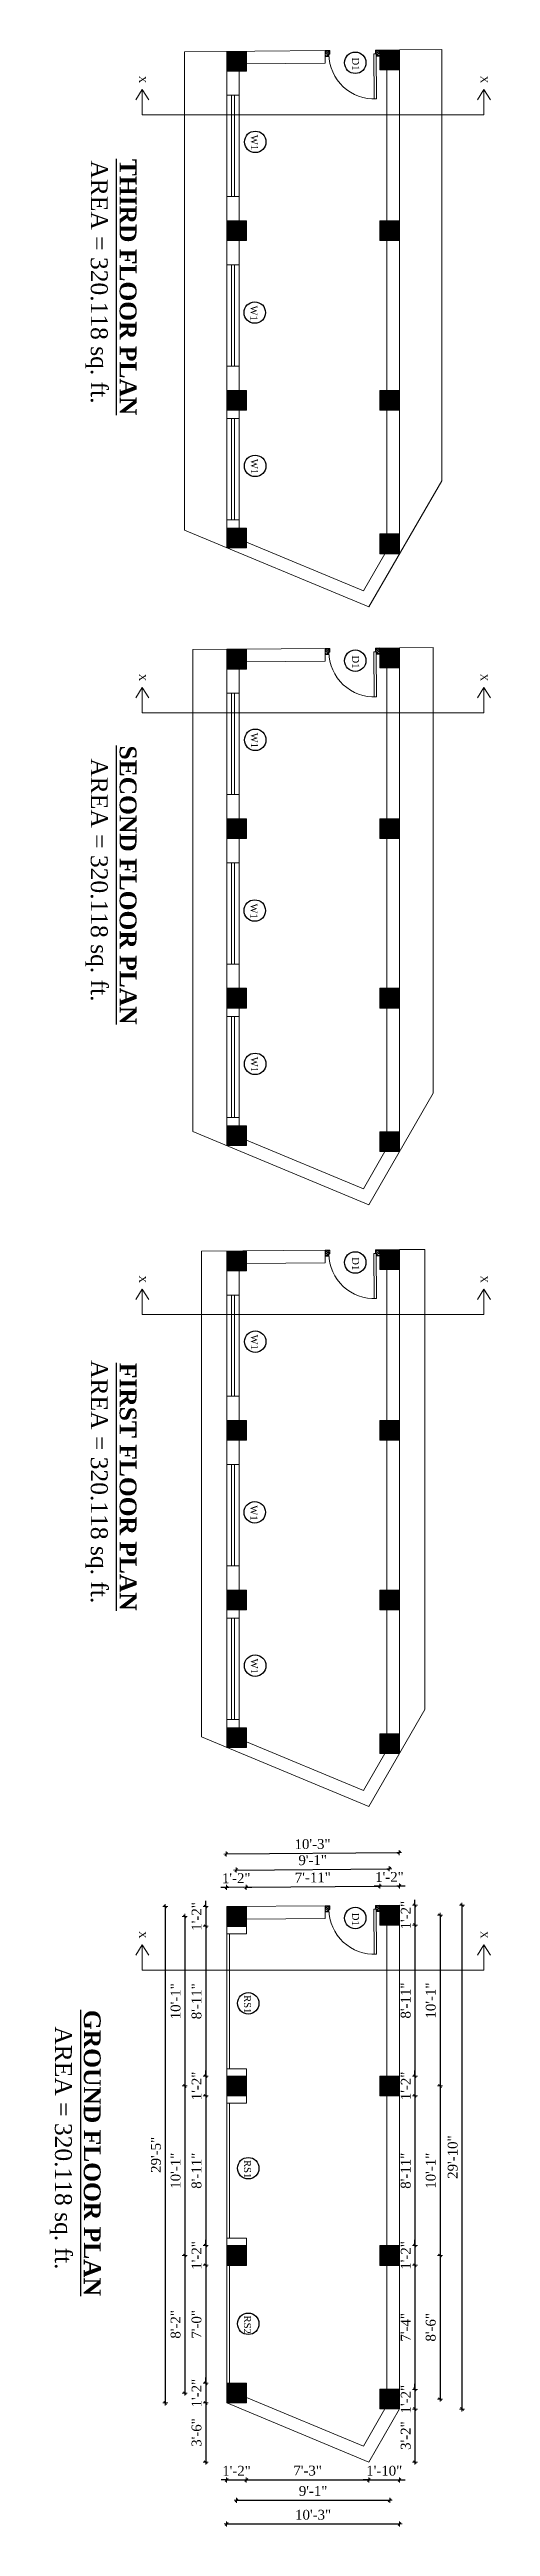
# Model space of a CAD drawing. Header units: inches. Extents: x 20273 to 74670, y -14357 to 735.
# Drawn here: x 34608 to 34922, y -3832 to -2071 of the extents above; entities that cross this region are included whole.
import ezdxf

# ---------------------------------------------------------------- set-up
doc = ezdxf.new("R2010")
doc.units = ezdxf.units.IN
doc.header["$LTSCALE"] = 5
doc.header["$MEASUREMENT"] = 0
for name, color, linetype, lineweight in [('A-WALL', 7, 'Continuous', 9), ('Dimension', 7, 'Continuous', 18), ('DOOR', 62, 'Continuous', 0)]:
    doc.layers.add(name, color=color, linetype=linetype, lineweight=lineweight)
doc.layers.add('dim line', color=7, linetype='Continuous', lineweight=15, true_color=0xfab2b2)
doc.layers.add('TEXT', color=6, linetype='Continuous')
doc.layers.add('WALL', color=7, linetype='Continuous')
doc.styles.add('ordinary', font='times.ttf')
doc.dimstyles.new('Copy of 96', dxfattribs={"dimtxt": 7, "dimasz": 4, "dimexe": 0.5, "dimexo": 0.5, "dimgap": 3, "dimtad": 1, "dimdec": 1, "dimzin": 11, "dimdsep": 46, "dimlunit": 4, "dimtxsty": 'ordinary', "dimblk": 'OBLIQUE', "dimcen": 0.09, "dimse1": 1, "dimse2": 1, "dimclrt": 6, "dimazin": 0, "dimtfac": 1, "dimtdec": 1, "dimtix": 1, "dimtmove": 2, "dimatfit": 3, "dimldrblk": 'leader', "dimfxl": 0.5, "dimfxlon": 1, "dimtolj": 1, "dimtzin": 0, "dimarcsym": 0})
pattern_1 = [(315, (38521.92067, 22728.64998), (0.08838834765, 0.08838834765), [])]
pattern_2 = [(315, (38521.92067, 23194.70298), (0.08838834765, 0.08838834765), [])]
pattern_3 = [(315, (38521.92067, 23622.51357), (0.08838834765, 0.08838834765), [])]
pattern_4 = [(315, (38521.92067, 24047.61573), (0.08838834765, 0.08838834765), [])]

msp = doc.modelspace()

# ---------------------------------------------------------------- texts
at = {"layer": 'TEXT', "style": 'ordinary'}
for s, rotation, p in [('D1', 270, (34823.55, -2077.17)), ('X', 270, (34671.9, -2090.04)), ('X', 270, (34914.89, -2090.04)), ('W1', 270.00039, (34751.59, -2132.1)), ('W1', 270.00039, (34751.23, -2253.45)), ('W1', 270.00039, (34751.52, -2362.45)), ('X', 270, (34671.9, -2515.14)), ('D1', 270, (34823.55, -2502.28)), ('X', 270, (34914.89, -2515.14)), ('W1', 270.00039, (34751.59, -2557.2)), ('W1', 270.00039, (34751.23, -2678.55)), ('W1', 270.00039, (34751.52, -2787.55)), ('D1', 270, (34823.55, -2930.09)), ('X', 270, (34671.9, -2942.95)), ('X', 270, (34914.89, -2942.95)), ('W1', 270.00039, (34751.59, -2985.01)), ('W1', 270.00039, (34751.23, -3106.36)), ('W1', 270.00039, (34751.52, -3215.36)), ('D1', 270, (34823.55, -3396.14)), ('X', 270, (34671.9, -3409.01)), ('X', 270, (34914.89, -3409.01)), ('RS1', 270.00039, (34746.61, -3454.61)), ('RS1', 270.00039, (34746.61, -3571.85)), ('RS2', 270.00039, (34746.61, -3682.46))]:
    msp.add_text(s, height=5, rotation=rotation, dxfattribs=at).set_placement(p)
at = {"layer": 'TEXT', "char_height": 12, "width": 219.8151, "attachment_point": 8, "rotation": 269.99961, "style": 'ordinary'}
for s, insert in [('AREA = 320.118 sq. ft.', (34633.79, -2236.75)), ('{\\fTimes New Roman|b1|i0|c0|p18;\\LTHIRD FLOOR PLAN}', (34658.03, -2240.34)), ('{\\fTimes New Roman|b1|i0|c0|p18;\\LSECOND FLOOR PLAN}', (34658.03, -2665.44)), ('AREA = 320.118 sq. ft.', (34633.79, -2661.85)), ('AREA = 320.118 sq. ft.', (34633.79, -3089.66)), ('{\\fTimes New Roman|b1|i0|c0|p18;\\LFIRST FLOOR PLAN}', (34658.03, -3093.25)), ('{\\fTimes New Roman|b1|i0|c0|p18;\\LGROUND FLOOR PLAN}', (34632.53, -3566.87)), ('AREA = 320.118 sq. ft.', (34608.29, -3563.29))]:
    msp.add_mtext(s, dxfattribs=dict(at, insert=insert))

# ---------------------------------------------------------------- blocks, each defined once
blk = doc.blocks.new('A$C27B36B59')
at = {"layer": 'DOOR'}
for p, q in [((0, 4), (0, 0)), ((2.5, 4), (0, 4)), ((0, 0), (3, 0)), ((2.5, 2.5), (2.5, 4)), ((3, 2.5), (2.5, 2.5)), ((3, 0), (3, 2.5))]:
    blk.add_line(p, q, dxfattribs=at)
for centre, radius, start, end in [((-1.4, -0.5), 4.75, 22.1411, 72.838), ((1.3, 2.1), 1.64, 45.138, 144.8948), ((2.2, 0.3), 2.49, 83.3149, 152.658), ((0.1, 0.4), 2.05, 349.4875, 93.6805), ((2, -0.5), 2.01, 58.7447, 166.495), ((-0.1, 0.3), 1.13, 343.542, 86.947), ((2.1, -0.4), 1.17, 38.2816, 160.1519)]:
    blk.add_arc(centre, radius, start, end, dxfattribs=at)
blk = doc.blocks.new('D2')
at = {"layer": 'DOOR'}
for p, q in [((74474, 24047.6), (74474, 24018.1)), ((74474, 24047.6), (74475.5, 24047.6)), ((74475.5, 24047.6), (74475.5, 24018.1))]:
    blk.add_line(p, q, dxfattribs=at)
blk.add_arc((74474, 24047.6), 29.5, 180, 272.9146, dxfattribs=at)
at = {"layer": 'DOOR', "xscale": -1, "rotation": 180}
blk.add_blockref('A$C27B36B59', (74442, 24050.1), dxfattribs=at)
at = {"layer": 'DOOR', "rotation": 180}
blk.add_blockref('A$C27B36B59', (74478, 24050.1), dxfattribs=at)
blk = doc.blocks.new('oblique')
at = {"color": 0, "lineweight": -2}
blk.add_line((0.25, 0.25), (-0.25, -0.25), dxfattribs=at)
at = {"layer": 'dim line', "lineweight": 9}
for p, q in [((-0.4375, 0), (0.4375, 0)), ((0, 0.4375), (0, -0.4375))]:
    blk.add_line(p, q, dxfattribs=at)
blk = doc.blocks.new('*D242')
at = {"layer": 'A-WALL', "color": 0, "lineweight": -2, "ltscale": 50, "transparency": 16777216}
for p, q in [((34719.4, -3391.7), (34719.4, -3387.7)), ((34719.4, -3391.7), (34719.4, -3405.7)), ((34719.4, -3405.7), (34719.4, -3409.7))]:
    blk.add_line(p, q, dxfattribs=at)
at = {"layer": 'Defpoints', "color": 0, "ltscale": 50, "transparency": 16777216}
for p in [(34734.3, -3391.7), (34719.4, -3405.7), (34734.3, -3405.7)]:
    blk.add_point(p, dxfattribs=at)
at = {"layer": 'A-WALL', "color": 0, "lineweight": -2, "ltscale": 50, "transparency": 16777216, "xscale": 4, "yscale": 4, "zscale": 4}
for p, rotation in [((34719.4, -3391.7), 270), ((34719.4, -3405.7), 90)]:
    blk.add_blockref('oblique', p, dxfattribs=dict(at, rotation=rotation))
at = {"layer": 'A-WALL', "color": 6, "ltscale": 50, "transparency": 16777216, "insert": (34712.9, -3398.7), "char_height": 7, "attachment_point": 5, "rotation": 90, "style": 'ordinary'}
blk.add_mtext('\\A1;1\'-2"', dxfattribs=at)
blk = doc.blocks.new('_OBLIQUE')
at = {"color": 0, "linetype": 'ByBlock'}
blk.add_line((-0.5, -0.5), (0.5, 0.5), dxfattribs=at)
blk = doc.blocks.new('leader')
at = {"layer": 'Dimension'}
for p, q in [((-4.42, 0), (4.42, 0)), ((0, -4.33), (0, 4.33))]:
    blk.add_line(p, q, dxfattribs=at)
blk = doc.blocks.new('*D215')
at = {"layer": 'A-WALL', "color": 0, "lineweight": -2, "ltscale": 5, "transparency": 16777216}
blk.add_line((34719.4, -3405.7), (34719.4, -3512.2), dxfattribs=at)
at = {"layer": 'Defpoints', "color": 0, "ltscale": 5, "transparency": 16777216}
for p in [(34734.3, -3405.7), (34719.4, -3512.2), (34734.3, -3512.2)]:
    blk.add_point(p, dxfattribs=at)
at = {"layer": 'A-WALL', "color": 0, "lineweight": -2, "ltscale": 5, "transparency": 16777216, "xscale": 4, "yscale": 4, "zscale": 4}
for p, rotation in [((34719.4, -3405.7), 90), ((34719.4, -3512.2), 270)]:
    blk.add_blockref('oblique', p, dxfattribs=dict(at, rotation=rotation))
at = {"layer": 'A-WALL', "color": 6, "ltscale": 5, "transparency": 16777216, "insert": (34712.9, -3459), "char_height": 7, "attachment_point": 5, "rotation": 90, "style": 'ordinary'}
blk.add_mtext('\\A1;8\'-11"', dxfattribs=at)
blk = doc.blocks.new('*D216')
at = {"layer": 'A-WALL', "color": 0, "lineweight": -2, "ltscale": 5, "transparency": 16777216}
for p, q in [((34719.4, -3512.2), (34719.4, -3508.2)), ((34719.4, -3512.2), (34719.4, -3526.2)), ((34719.4, -3526.2), (34719.4, -3530.2))]:
    blk.add_line(p, q, dxfattribs=at)
at = {"layer": 'Defpoints', "color": 0, "ltscale": 5, "transparency": 16777216}
for p in [(34734.3, -3512.2), (34719.4, -3526.2), (34734.3, -3526.2)]:
    blk.add_point(p, dxfattribs=at)
at = {"layer": 'A-WALL', "color": 0, "lineweight": -2, "ltscale": 5, "transparency": 16777216, "xscale": 4, "yscale": 4, "zscale": 4}
for p, rotation in [((34719.4, -3512.2), 270), ((34719.4, -3526.2), 90)]:
    blk.add_blockref('oblique', p, dxfattribs=dict(at, rotation=rotation))
at = {"layer": 'A-WALL', "color": 6, "ltscale": 5, "transparency": 16777216, "insert": (34712.9, -3519.2), "char_height": 7, "attachment_point": 5, "rotation": 90, "style": 'ordinary'}
blk.add_mtext('\\A1;1\'-2"', dxfattribs=at)
blk = doc.blocks.new('*D217')
at = {"layer": 'A-WALL', "color": 0, "lineweight": -2, "ltscale": 5, "transparency": 16777216}
blk.add_line((34719.4, -3526.2), (34719.4, -3632.7), dxfattribs=at)
at = {"layer": 'Defpoints', "color": 0, "ltscale": 5, "transparency": 16777216}
for p in [(34734.3, -3526.2), (34719.4, -3632.7), (34734.3, -3632.7)]:
    blk.add_point(p, dxfattribs=at)
at = {"layer": 'A-WALL', "color": 0, "lineweight": -2, "ltscale": 5, "transparency": 16777216, "xscale": 4, "yscale": 4, "zscale": 4}
for p, rotation in [((34719.4, -3526.2), 90), ((34719.4, -3632.7), 270)]:
    blk.add_blockref('oblique', p, dxfattribs=dict(at, rotation=rotation))
at = {"layer": 'A-WALL', "color": 6, "ltscale": 5, "transparency": 16777216, "insert": (34712.9, -3579.5), "char_height": 7, "attachment_point": 5, "rotation": 90, "style": 'ordinary'}
blk.add_mtext('\\A1;8\'-11"', dxfattribs=at)
blk = doc.blocks.new('*D218')
at = {"layer": 'A-WALL', "color": 0, "lineweight": -2, "ltscale": 5, "transparency": 16777216}
for p, q in [((34719.4, -3632.7), (34719.4, -3628.7)), ((34719.4, -3632.7), (34719.4, -3646.7)), ((34719.4, -3646.7), (34719.4, -3650.7))]:
    blk.add_line(p, q, dxfattribs=at)
at = {"layer": 'Defpoints', "color": 0, "ltscale": 5, "transparency": 16777216}
for p in [(34734.3, -3632.7), (34719.4, -3646.7), (34734.3, -3646.7)]:
    blk.add_point(p, dxfattribs=at)
at = {"layer": 'A-WALL', "color": 0, "lineweight": -2, "ltscale": 5, "transparency": 16777216, "xscale": 4, "yscale": 4, "zscale": 4}
for p, rotation in [((34719.4, -3632.7), 270), ((34719.4, -3646.7), 90)]:
    blk.add_blockref('oblique', p, dxfattribs=dict(at, rotation=rotation))
at = {"layer": 'A-WALL', "color": 6, "ltscale": 5, "transparency": 16777216, "insert": (34712.9, -3639.7), "char_height": 7, "attachment_point": 5, "rotation": 90, "style": 'ordinary'}
blk.add_mtext('\\A1;1\'-2"', dxfattribs=at)
blk = doc.blocks.new('*D219')
at = {"layer": 'A-WALL', "color": 0, "lineweight": -2, "ltscale": 5, "transparency": 16777216}
blk.add_line((34719.4, -3646.7), (34719.4, -3730.6), dxfattribs=at)
at = {"layer": 'Defpoints', "color": 0, "ltscale": 5, "transparency": 16777216}
for p in [(34734.3, -3646.7), (34719.4, -3730.6), (34734.3, -3730.6)]:
    blk.add_point(p, dxfattribs=at)
at = {"layer": 'A-WALL', "color": 0, "lineweight": -2, "ltscale": 5, "transparency": 16777216, "xscale": 4, "yscale": 4, "zscale": 4}
for p, rotation in [((34719.4, -3646.7), 90), ((34719.4, -3730.6), 270)]:
    blk.add_blockref('oblique', p, dxfattribs=dict(at, rotation=rotation))
at = {"layer": 'A-WALL', "color": 6, "ltscale": 5, "transparency": 16777216, "insert": (34712.9, -3688.7), "char_height": 7, "attachment_point": 5, "rotation": 90, "style": 'ordinary'}
blk.add_mtext('\\A1;7\'-0"', dxfattribs=at)
blk = doc.blocks.new('*D220')
at = {"layer": 'A-WALL', "color": 0, "lineweight": -2, "ltscale": 5, "transparency": 16777216}
for p, q in [((34719.4, -3730.6), (34719.4, -3726.6)), ((34719.4, -3730.6), (34719.4, -3744.6)), ((34719.4, -3744.6), (34719.4, -3748.6))]:
    blk.add_line(p, q, dxfattribs=at)
at = {"layer": 'Defpoints', "color": 0, "ltscale": 5, "transparency": 16777216}
for p in [(34734.3, -3730.6), (34719.4, -3744.6), (34734.3, -3744.6)]:
    blk.add_point(p, dxfattribs=at)
at = {"layer": 'A-WALL', "color": 0, "lineweight": -2, "ltscale": 5, "transparency": 16777216, "xscale": 4, "yscale": 4, "zscale": 4}
for p, rotation in [((34719.4, -3730.6), 270), ((34719.4, -3744.6), 90)]:
    blk.add_blockref('oblique', p, dxfattribs=dict(at, rotation=rotation))
at = {"layer": 'A-WALL', "color": 6, "ltscale": 5, "transparency": 16777216, "insert": (34712.9, -3737.6), "char_height": 7, "attachment_point": 5, "rotation": 90, "style": 'ordinary'}
blk.add_mtext('\\A1;1\'-2"', dxfattribs=at)
blk = doc.blocks.new('*D221')
at = {"layer": 'A-WALL', "color": 0, "lineweight": -2, "ltscale": 5, "transparency": 16777216}
blk.add_line((34704.5, -3398.7), (34704.5, -3519.2), dxfattribs=at)
at = {"layer": 'Defpoints', "color": 0, "ltscale": 5, "transparency": 16777216}
for p in [(34741.3, -3398.7), (34704.5, -3519.2), (34741.3, -3519.2)]:
    blk.add_point(p, dxfattribs=at)
at = {"layer": 'A-WALL', "color": 0, "lineweight": -2, "ltscale": 5, "transparency": 16777216, "xscale": 4, "yscale": 4, "zscale": 4}
for p, rotation in [((34704.5, -3398.7), 90), ((34704.5, -3519.2), 270)]:
    blk.add_blockref('oblique', p, dxfattribs=dict(at, rotation=rotation))
at = {"layer": 'A-WALL', "color": 6, "ltscale": 5, "transparency": 16777216, "insert": (34698, -3459), "char_height": 7, "attachment_point": 5, "rotation": 90, "style": 'ordinary'}
blk.add_mtext('\\A1;10\'-1"', dxfattribs=at)
blk = doc.blocks.new('*D222')
at = {"layer": 'A-WALL', "color": 0, "lineweight": -2, "ltscale": 5, "transparency": 16777216}
blk.add_line((34704.5, -3519.2), (34704.5, -3639.7), dxfattribs=at)
at = {"layer": 'Defpoints', "color": 0, "ltscale": 5, "transparency": 16777216}
for p in [(34741.3, -3519.2), (34704.5, -3639.7), (34741.3, -3639.7)]:
    blk.add_point(p, dxfattribs=at)
at = {"layer": 'A-WALL', "color": 0, "lineweight": -2, "ltscale": 5, "transparency": 16777216, "xscale": 4, "yscale": 4, "zscale": 4}
for p, rotation in [((34704.5, -3519.2), 90), ((34704.5, -3639.7), 270)]:
    blk.add_blockref('oblique', p, dxfattribs=dict(at, rotation=rotation))
at = {"layer": 'A-WALL', "color": 6, "ltscale": 5, "transparency": 16777216, "insert": (34698, -3579.5), "char_height": 7, "attachment_point": 5, "rotation": 90, "style": 'ordinary'}
blk.add_mtext('\\A1;10\'-1"', dxfattribs=at)
blk = doc.blocks.new('*D223')
at = {"layer": 'A-WALL', "color": 0, "lineweight": -2, "ltscale": 5, "transparency": 16777216}
blk.add_line((34704.5, -3639.7), (34704.5, -3737.6), dxfattribs=at)
at = {"layer": 'Defpoints', "color": 0, "ltscale": 5, "transparency": 16777216}
for p in [(34741.3, -3639.7), (34704.5, -3737.6), (34741.3, -3737.6)]:
    blk.add_point(p, dxfattribs=at)
at = {"layer": 'A-WALL', "color": 0, "lineweight": -2, "ltscale": 5, "transparency": 16777216, "xscale": 4, "yscale": 4, "zscale": 4}
for p, rotation in [((34704.5, -3639.7), 90), ((34704.5, -3737.6), 270)]:
    blk.add_blockref('oblique', p, dxfattribs=dict(at, rotation=rotation))
at = {"layer": 'A-WALL', "color": 6, "ltscale": 5, "transparency": 16777216, "insert": (34698, -3688.7), "char_height": 7, "attachment_point": 5, "rotation": 90, "style": 'ordinary'}
blk.add_mtext('\\A1;8\'-2"', dxfattribs=at)
blk = doc.blocks.new('*D209')
at = {"layer": 'A-WALL', "color": 0, "lineweight": -2, "ltscale": 5, "transparency": 16777216}
blk.add_line((34690.6, -3391.7), (34690.6, -3744.6), dxfattribs=at)
at = {"layer": 'Defpoints', "color": 0, "ltscale": 5, "transparency": 16777216}
for p in [(34734.3, -3391.7), (34690.6, -3744.6), (34734.3, -3744.6)]:
    blk.add_point(p, dxfattribs=at)
at = {"layer": 'A-WALL', "color": 0, "lineweight": -2, "ltscale": 5, "transparency": 16777216, "xscale": 4, "yscale": 4, "zscale": 4}
for p, rotation in [((34690.6, -3391.7), 90), ((34690.6, -3744.6), 270)]:
    blk.add_blockref('oblique', p, dxfattribs=dict(at, rotation=rotation))
at = {"layer": 'A-WALL', "color": 6, "ltscale": 5, "transparency": 16777216, "insert": (34684, -3568.2), "char_height": 7, "attachment_point": 5, "rotation": 90, "style": 'ordinary'}
blk.add_mtext('\\A1;29\'-5"', dxfattribs=at)
blk = doc.blocks.new('*D210')
at = {"layer": 'A-WALL', "color": 0, "lineweight": -2, "ltscale": 50, "transparency": 16777216}
blk.add_line((34734, -3354.3), (34857, -3353.3), dxfattribs=at)
at = {"layer": 'Defpoints', "color": 0, "ltscale": 50, "transparency": 16777216}
for p in [(34857, -3353.3), (34734.3, -3391.7), (34857.3, -3390.7)]:
    blk.add_point(p, dxfattribs=at)
at = {"layer": 'A-WALL', "color": 0, "lineweight": -2, "ltscale": 50, "transparency": 16777216, "xscale": 4, "yscale": 4, "zscale": 4}
for p, rotation in [((34734, -3354.3), 180.4857626912944), ((34857, -3353.3), 0.4857626912944055)]:
    blk.add_blockref('oblique', p, dxfattribs=dict(at, rotation=rotation))
at = {"layer": 'A-WALL', "color": 6, "ltscale": 50, "transparency": 16777216, "insert": (34795.4, -3347.3), "char_height": 7, "attachment_point": 5, "rotation": 0.4858, "style": 'ordinary'}
blk.add_mtext('\\A1;10\'-3"', dxfattribs=at)
blk = doc.blocks.new('*D224')
at = {"layer": 'A-WALL', "color": 0, "lineweight": -2, "ltscale": 5, "transparency": 16777216}
blk.add_line((34748.2, -3378), (34843.2, -3377.2), dxfattribs=at)
at = {"layer": 'Defpoints', "color": 0, "ltscale": 5, "transparency": 16777216}
for p in [(34843.2, -3377.2), (34748.3, -3391.6), (34843.3, -3390.8)]:
    blk.add_point(p, dxfattribs=at)
at = {"layer": 'A-WALL', "color": 0, "lineweight": -2, "ltscale": 5, "transparency": 16777216, "xscale": 4, "yscale": 4, "zscale": 4}
for p, rotation in [((34748.2, -3378), 180.4857626911819), ((34843.2, -3377.2), 0.4857626911818647)]:
    blk.add_blockref('oblique', p, dxfattribs=dict(at, rotation=rotation))
at = {"layer": 'A-WALL', "color": 6, "ltscale": 5, "transparency": 16777216, "insert": (34795.6, -3371), "char_height": 7, "attachment_point": 5, "rotation": 0.4858, "style": 'ordinary'}
blk.add_mtext('\\A1;7\'-11"', dxfattribs=at)
blk = doc.blocks.new('*D211')
at = {"layer": 'A-WALL', "color": 0, "lineweight": -2, "ltscale": 5, "transparency": 16777216}
blk.add_line((34741, -3365.7), (34850, -3364.8), dxfattribs=at)
at = {"layer": 'Defpoints', "color": 0, "ltscale": 5, "transparency": 16777216}
for p in [(34850, -3364.8), (34850.3, -3397.8), (34741.3, -3398.7)]:
    blk.add_point(p, dxfattribs=at)
at = {"layer": 'A-WALL', "color": 0, "lineweight": -2, "ltscale": 5, "transparency": 16777216, "xscale": 4, "yscale": 4, "zscale": 4}
for p, rotation in [((34850, -3364.8), 0.4857626911818647), ((34741, -3365.7), 180.4857626911819)]:
    blk.add_blockref('oblique', p, dxfattribs=dict(at, rotation=rotation))
at = {"layer": 'A-WALL', "color": 6, "ltscale": 5, "transparency": 16777216, "insert": (34795.5, -3358.7), "char_height": 7, "attachment_point": 5, "rotation": 0.4858, "style": 'ordinary'}
blk.add_mtext('\\A1;9\'-1"', dxfattribs=at)
blk = doc.blocks.new('*D225')
at = {"layer": 'A-WALL', "color": 0, "lineweight": -2, "ltscale": 5, "transparency": 16777216}
for p, q in [((34843.2, -3377.2), (34839.2, -3377.2)), ((34843.2, -3377.2), (34857.2, -3377)), ((34857.2, -3377), (34861.2, -3377))]:
    blk.add_line(p, q, dxfattribs=at)
at = {"layer": 'Defpoints', "color": 0, "ltscale": 5, "transparency": 16777216}
for p in [(34857.2, -3377), (34843.3, -3390.8), (34857.3, -3390.7)]:
    blk.add_point(p, dxfattribs=at)
at = {"layer": 'A-WALL', "color": 0, "lineweight": -2, "ltscale": 5, "transparency": 16777216, "xscale": 4, "yscale": 4, "zscale": 4}
for p, rotation in [((34843.2, -3377.2), 0.4857626911818702), ((34857.2, -3377), 180.4857626911819)]:
    blk.add_blockref('oblique', p, dxfattribs=dict(at, rotation=rotation))
at = {"layer": 'A-WALL', "color": 6, "ltscale": 5, "transparency": 16777216, "insert": (34850.1, -3370.6), "char_height": 7, "attachment_point": 5, "rotation": 0.4858, "style": 'ordinary'}
blk.add_mtext('\\A1;1\'-2"', dxfattribs=at)
blk = doc.blocks.new('*D226')
at = {"layer": 'A-WALL', "color": 0, "lineweight": -2, "ltscale": 5, "transparency": 16777216}
for p, q in [((34734.2, -3378.1), (34730.2, -3378.1)), ((34748.2, -3378), (34734.2, -3378.1)), ((34748.2, -3378), (34752.2, -3377.9))]:
    blk.add_line(p, q, dxfattribs=at)
at = {"layer": 'Defpoints', "color": 0, "ltscale": 5, "transparency": 16777216}
for p in [(34734.2, -3378.1), (34734.3, -3391.7), (34748.3, -3391.6)]:
    blk.add_point(p, dxfattribs=at)
at = {"layer": 'A-WALL', "color": 0, "lineweight": -2, "ltscale": 5, "transparency": 16777216, "xscale": 4, "yscale": 4, "zscale": 4}
for p, rotation in [((34734.2, -3378.1), 0.4857626911818647), ((34748.2, -3378), 180.4857626911819)]:
    blk.add_blockref('oblique', p, dxfattribs=dict(at, rotation=rotation))
at = {"layer": 'A-WALL', "color": 6, "ltscale": 5, "transparency": 16777216, "insert": (34741.1, -3371.5), "char_height": 7, "attachment_point": 5, "rotation": 0.4858, "style": 'ordinary'}
blk.add_mtext('\\A1;1\'-2"', dxfattribs=at)
blk = doc.blocks.new('*D227')
at = {"layer": 'A-WALL', "color": 0, "lineweight": -2, "ltscale": 5, "transparency": 16777216}
for p, q in [((34868.2, -3390.8), (34868.2, -3386.8)), ((34868.2, -3390.8), (34868.2, -3404.8)), ((34868.2, -3404.8), (34868.2, -3408.8))]:
    blk.add_line(p, q, dxfattribs=at)
at = {"layer": 'Defpoints', "color": 0, "ltscale": 5, "transparency": 16777216}
for p in [(34857.3, -3390.8), (34857.3, -3404.8), (34868.2, -3404.8)]:
    blk.add_point(p, dxfattribs=at)
at = {"layer": 'A-WALL', "color": 0, "lineweight": -2, "ltscale": 5, "transparency": 16777216, "xscale": 4, "yscale": 4, "zscale": 4}
for p, rotation in [((34868.2, -3390.8), 270), ((34868.2, -3404.8), 90)]:
    blk.add_blockref('oblique', p, dxfattribs=dict(at, rotation=rotation))
at = {"layer": 'A-WALL', "color": 6, "ltscale": 5, "transparency": 16777216, "insert": (34861.7, -3397.8), "char_height": 7, "attachment_point": 5, "rotation": 90, "style": 'ordinary'}
blk.add_mtext('\\A1;1\'-2"', dxfattribs=at)
blk = doc.blocks.new('*D228')
at = {"layer": 'A-WALL', "color": 0, "lineweight": -2, "ltscale": 5, "transparency": 16777216}
blk.add_line((34868.2, -3404.8), (34868.2, -3512.2), dxfattribs=at)
at = {"layer": 'Defpoints', "color": 0, "ltscale": 5, "transparency": 16777216}
for p in [(34857.3, -3404.8), (34857.3, -3512.2), (34868.2, -3512.2)]:
    blk.add_point(p, dxfattribs=at)
at = {"layer": 'A-WALL', "color": 0, "lineweight": -2, "ltscale": 5, "transparency": 16777216, "xscale": 4, "yscale": 4, "zscale": 4}
for p, rotation in [((34868.2, -3404.8), 90), ((34868.2, -3512.2), 270)]:
    blk.add_blockref('oblique', p, dxfattribs=dict(at, rotation=rotation))
at = {"layer": 'A-WALL', "color": 6, "ltscale": 5, "transparency": 16777216, "insert": (34861.7, -3458.5), "char_height": 7, "attachment_point": 5, "rotation": 90, "style": 'ordinary'}
blk.add_mtext('\\A1;8\'-11"', dxfattribs=at)
blk = doc.blocks.new('*D229')
at = {"layer": 'A-WALL', "color": 0, "lineweight": -2, "ltscale": 5, "transparency": 16777216}
for p, q in [((34868.2, -3512.2), (34868.2, -3508.2)), ((34868.2, -3512.2), (34868.2, -3526.2)), ((34868.2, -3526.2), (34868.2, -3530.2))]:
    blk.add_line(p, q, dxfattribs=at)
at = {"layer": 'Defpoints', "color": 0, "ltscale": 5, "transparency": 16777216}
for p in [(34857.3, -3512.2), (34857.3, -3526.2), (34868.2, -3526.2)]:
    blk.add_point(p, dxfattribs=at)
at = {"layer": 'A-WALL', "color": 0, "lineweight": -2, "ltscale": 5, "transparency": 16777216, "xscale": 4, "yscale": 4, "zscale": 4}
for p, rotation in [((34868.2, -3512.2), 270), ((34868.2, -3526.2), 90)]:
    blk.add_blockref('oblique', p, dxfattribs=dict(at, rotation=rotation))
at = {"layer": 'A-WALL', "color": 6, "ltscale": 5, "transparency": 16777216, "insert": (34861.7, -3519.2), "char_height": 7, "attachment_point": 5, "rotation": 90, "style": 'ordinary'}
blk.add_mtext('\\A1;1\'-2"', dxfattribs=at)
blk = doc.blocks.new('*D230')
at = {"layer": 'A-WALL', "color": 0, "lineweight": -2, "ltscale": 5, "transparency": 16777216}
blk.add_line((34868.2, -3526.2), (34868.2, -3632.7), dxfattribs=at)
at = {"layer": 'Defpoints', "color": 0, "ltscale": 5, "transparency": 16777216}
for p in [(34857.3, -3526.2), (34857.3, -3632.7), (34868.2, -3632.7)]:
    blk.add_point(p, dxfattribs=at)
at = {"layer": 'A-WALL', "color": 0, "lineweight": -2, "ltscale": 5, "transparency": 16777216, "xscale": 4, "yscale": 4, "zscale": 4}
for p, rotation in [((34868.2, -3526.2), 90), ((34868.2, -3632.7), 270)]:
    blk.add_blockref('oblique', p, dxfattribs=dict(at, rotation=rotation))
at = {"layer": 'A-WALL', "color": 6, "ltscale": 5, "transparency": 16777216, "insert": (34861.7, -3579.5), "char_height": 7, "attachment_point": 5, "rotation": 90, "style": 'ordinary'}
blk.add_mtext('\\A1;8\'-11"', dxfattribs=at)
blk = doc.blocks.new('*D231')
at = {"layer": 'A-WALL', "color": 0, "lineweight": -2, "ltscale": 5, "transparency": 16777216}
for p, q in [((34868.2, -3632.7), (34868.2, -3628.7)), ((34868.2, -3632.7), (34868.2, -3646.7)), ((34868.2, -3646.7), (34868.2, -3650.7))]:
    blk.add_line(p, q, dxfattribs=at)
at = {"layer": 'Defpoints', "color": 0, "ltscale": 5, "transparency": 16777216}
for p in [(34857.3, -3632.7), (34857.3, -3646.7), (34868.2, -3646.7)]:
    blk.add_point(p, dxfattribs=at)
at = {"layer": 'A-WALL', "color": 0, "lineweight": -2, "ltscale": 5, "transparency": 16777216, "xscale": 4, "yscale": 4, "zscale": 4}
for p, rotation in [((34868.2, -3632.7), 270), ((34868.2, -3646.7), 90)]:
    blk.add_blockref('oblique', p, dxfattribs=dict(at, rotation=rotation))
at = {"layer": 'A-WALL', "color": 6, "ltscale": 5, "transparency": 16777216, "insert": (34861.7, -3639.7), "char_height": 7, "attachment_point": 5, "rotation": 90, "style": 'ordinary'}
blk.add_mtext('\\A1;1\'-2"', dxfattribs=at)
blk = doc.blocks.new('*D232')
at = {"layer": 'A-WALL', "color": 0, "lineweight": -2, "ltscale": 5, "transparency": 16777216}
blk.add_line((34868.2, -3646.7), (34868.2, -3734.9), dxfattribs=at)
at = {"layer": 'Defpoints', "color": 0, "ltscale": 5, "transparency": 16777216}
for p in [(34857.3, -3646.7), (34857.3, -3734.9), (34868.2, -3734.9)]:
    blk.add_point(p, dxfattribs=at)
at = {"layer": 'A-WALL', "color": 0, "lineweight": -2, "ltscale": 5, "transparency": 16777216, "xscale": 4, "yscale": 4, "zscale": 4}
for p, rotation in [((34868.2, -3646.7), 90), ((34868.2, -3734.9), 270)]:
    blk.add_blockref('oblique', p, dxfattribs=dict(at, rotation=rotation))
at = {"layer": 'A-WALL', "color": 6, "ltscale": 5, "transparency": 16777216, "insert": (34861.7, -3690.8), "char_height": 7, "attachment_point": 5, "rotation": 90, "style": 'ordinary'}
blk.add_mtext('\\A1;7\'-4"', dxfattribs=at)
blk = doc.blocks.new('*D233')
at = {"layer": 'A-WALL', "color": 0, "lineweight": -2, "ltscale": 5, "transparency": 16777216}
for p, q in [((34868.2, -3734.9), (34868.2, -3730.9)), ((34868.2, -3734.9), (34868.2, -3748.9)), ((34868.2, -3748.9), (34868.2, -3752.9))]:
    blk.add_line(p, q, dxfattribs=at)
at = {"layer": 'Defpoints', "color": 0, "ltscale": 5, "transparency": 16777216}
for p in [(34857.3, -3734.9), (34857.3, -3748.9), (34868.2, -3748.9)]:
    blk.add_point(p, dxfattribs=at)
at = {"layer": 'A-WALL', "color": 0, "lineweight": -2, "ltscale": 5, "transparency": 16777216, "xscale": 4, "yscale": 4, "zscale": 4}
for p, rotation in [((34868.2, -3734.9), 270), ((34868.2, -3748.9), 90)]:
    blk.add_blockref('oblique', p, dxfattribs=dict(at, rotation=rotation))
at = {"layer": 'A-WALL', "color": 6, "ltscale": 5, "transparency": 16777216, "insert": (34861.7, -3741.9), "char_height": 7, "attachment_point": 5, "rotation": 90, "style": 'ordinary'}
blk.add_mtext('\\A1;1\'-2"', dxfattribs=at)
blk = doc.blocks.new('*D234')
at = {"layer": 'A-WALL', "color": 0, "lineweight": -2, "ltscale": 5, "transparency": 16777216}
blk.add_line((34868.2, -3748.9), (34868.2, -3786.7), dxfattribs=at)
at = {"layer": 'Defpoints', "color": 0, "ltscale": 5, "transparency": 16777216}
for p in [(34857.3, -3748.9), (34835.5, -3786.7), (34868.2, -3786.7)]:
    blk.add_point(p, dxfattribs=at)
at = {"layer": 'A-WALL', "color": 0, "lineweight": -2, "ltscale": 5, "transparency": 16777216, "xscale": 4, "yscale": 4, "zscale": 4}
for p, rotation in [((34868.2, -3748.9), 90), ((34868.2, -3786.7), 270)]:
    blk.add_blockref('oblique', p, dxfattribs=dict(at, rotation=rotation))
at = {"layer": 'A-WALL', "color": 6, "ltscale": 5, "transparency": 16777216, "insert": (34861.7, -3767.8), "char_height": 7, "attachment_point": 5, "rotation": 90, "style": 'ordinary'}
blk.add_mtext('\\A1;3\'-2"', dxfattribs=at)
blk = doc.blocks.new('*D235')
at = {"layer": 'A-WALL', "color": 0, "lineweight": -2, "ltscale": 5, "transparency": 16777216}
blk.add_line((34719.4, -3744.6), (34719.4, -3786.7), dxfattribs=at)
at = {"layer": 'Defpoints', "color": 0, "ltscale": 5, "transparency": 16777216}
for p in [(34734.3, -3744.6), (34719.4, -3786.7), (34835.5, -3786.7)]:
    blk.add_point(p, dxfattribs=at)
at = {"layer": 'A-WALL', "color": 0, "lineweight": -2, "ltscale": 5, "transparency": 16777216, "xscale": 4, "yscale": 4, "zscale": 4}
for p, rotation in [((34719.4, -3744.6), 90), ((34719.4, -3786.7), 270)]:
    blk.add_blockref('oblique', p, dxfattribs=dict(at, rotation=rotation))
at = {"layer": 'A-WALL', "color": 6, "ltscale": 5, "transparency": 16777216, "insert": (34712.9, -3765.6), "char_height": 7, "attachment_point": 5, "rotation": 90, "style": 'ordinary'}
blk.add_mtext('\\A1;3\'-6"', dxfattribs=at)
blk = doc.blocks.new('*D236')
at = {"layer": 'A-WALL', "color": 0, "lineweight": -2, "ltscale": 5, "transparency": 16777216}
blk.add_line((34886.1, -3397.8), (34886.1, -3519.2), dxfattribs=at)
at = {"layer": 'Defpoints', "color": 0, "ltscale": 5, "transparency": 16777216}
for p in [(34850.3, -3397.8), (34850.3, -3519.2), (34886.1, -3519.2)]:
    blk.add_point(p, dxfattribs=at)
at = {"layer": 'A-WALL', "color": 0, "lineweight": -2, "ltscale": 5, "transparency": 16777216, "xscale": 4, "yscale": 4, "zscale": 4}
for p, rotation in [((34886.1, -3397.8), 90), ((34886.1, -3519.2), 270)]:
    blk.add_blockref('oblique', p, dxfattribs=dict(at, rotation=rotation))
at = {"layer": 'A-WALL', "color": 6, "ltscale": 5, "transparency": 16777216, "insert": (34879.5, -3458.5), "char_height": 7, "attachment_point": 5, "rotation": 90, "style": 'ordinary'}
blk.add_mtext('\\A1;10\'-1"', dxfattribs=at)
blk = doc.blocks.new('*D237')
at = {"layer": 'A-WALL', "color": 0, "lineweight": -2, "ltscale": 5, "transparency": 16777216}
blk.add_line((34886.1, -3519.2), (34886.1, -3639.7), dxfattribs=at)
at = {"layer": 'Defpoints', "color": 0, "ltscale": 5, "transparency": 16777216}
for p in [(34850.3, -3519.2), (34850.3, -3639.7), (34886.1, -3639.7)]:
    blk.add_point(p, dxfattribs=at)
at = {"layer": 'A-WALL', "color": 0, "lineweight": -2, "ltscale": 5, "transparency": 16777216, "xscale": 4, "yscale": 4, "zscale": 4}
for p, rotation in [((34886.1, -3519.2), 90), ((34886.1, -3639.7), 270)]:
    blk.add_blockref('oblique', p, dxfattribs=dict(at, rotation=rotation))
at = {"layer": 'A-WALL', "color": 6, "ltscale": 5, "transparency": 16777216, "insert": (34879.5, -3579.5), "char_height": 7, "attachment_point": 5, "rotation": 90, "style": 'ordinary'}
blk.add_mtext('\\A1;10\'-1"', dxfattribs=at)
blk = doc.blocks.new('*D238')
at = {"layer": 'A-WALL', "color": 0, "lineweight": -2, "ltscale": 5, "transparency": 16777216}
blk.add_line((34886.1, -3639.7), (34886.1, -3741.9), dxfattribs=at)
at = {"layer": 'Defpoints', "color": 0, "ltscale": 5, "transparency": 16777216}
for p in [(34850.3, -3639.7), (34850.3, -3741.9), (34886.1, -3741.9)]:
    blk.add_point(p, dxfattribs=at)
at = {"layer": 'A-WALL', "color": 0, "lineweight": -2, "ltscale": 5, "transparency": 16777216, "xscale": 4, "yscale": 4, "zscale": 4}
for p, rotation in [((34886.1, -3639.7), 90), ((34886.1, -3741.9), 270)]:
    blk.add_blockref('oblique', p, dxfattribs=dict(at, rotation=rotation))
at = {"layer": 'A-WALL', "color": 6, "ltscale": 5, "transparency": 16777216, "insert": (34879.5, -3690.8), "char_height": 7, "attachment_point": 5, "rotation": 90, "style": 'ordinary'}
blk.add_mtext('\\A1;8\'-6"', dxfattribs=at)
blk = doc.blocks.new('*D212')
at = {"layer": 'A-WALL', "color": 0, "lineweight": -2, "ltscale": 5, "transparency": 16777216}
blk.add_line((34901.7, -3390.7), (34901.7, -3748.9), dxfattribs=at)
at = {"layer": 'Defpoints', "color": 0, "ltscale": 5, "transparency": 16777216}
for p in [(34857.3, -3390.7), (34857.3, -3748.9), (34901.7, -3748.9)]:
    blk.add_point(p, dxfattribs=at)
at = {"layer": 'A-WALL', "color": 0, "lineweight": -2, "ltscale": 5, "transparency": 16777216, "xscale": 4, "yscale": 4, "zscale": 4}
for p, rotation in [((34901.7, -3390.7), 90), ((34901.7, -3748.9), 270)]:
    blk.add_blockref('oblique', p, dxfattribs=dict(at, rotation=rotation))
at = {"layer": 'A-WALL', "color": 6, "ltscale": 5, "transparency": 16777216, "insert": (34895.1, -3569.8), "char_height": 7, "attachment_point": 5, "rotation": 90, "style": 'ordinary'}
blk.add_mtext('\\A1;29\'-10"', dxfattribs=at)
blk = doc.blocks.new('*D239')
at = {"layer": 'A-WALL', "color": 0, "lineweight": -2, "ltscale": 5, "transparency": 16777216}
for p, q in [((34734.3, -3799.3), (34730.3, -3799.3)), ((34734.3, -3799.3), (34748.3, -3799.3)), ((34748.3, -3799.3), (34752.3, -3799.3))]:
    blk.add_line(p, q, dxfattribs=at)
at = {"layer": 'Defpoints', "color": 0, "ltscale": 5, "transparency": 16777216}
for p in [(34734.3, -3744.6), (34748.3, -3744.6), (34748.3, -3799.3)]:
    blk.add_point(p, dxfattribs=at)
at = {"layer": 'A-WALL', "color": 0, "lineweight": -2, "ltscale": 5, "transparency": 16777216, "xscale": 4, "yscale": 4, "zscale": 4}
blk.add_blockref('oblique', (34734.3, -3799.3), dxfattribs=at)
at = {"layer": 'A-WALL', "color": 0, "lineweight": -2, "ltscale": 5, "transparency": 16777216, "xscale": 4, "yscale": 4, "zscale": 4, "rotation": 180}
blk.add_blockref('oblique', (34748.3, -3799.3), dxfattribs=at)
at = {"layer": 'A-WALL', "color": 6, "ltscale": 5, "transparency": 16777216, "insert": (34741.3, -3792.8), "char_height": 7, "attachment_point": 5, "style": 'ordinary'}
blk.add_mtext('\\A1;1\'-2"', dxfattribs=at)
blk = doc.blocks.new('*D240')
at = {"layer": 'A-WALL', "color": 0, "lineweight": -2, "ltscale": 5, "transparency": 16777216}
blk.add_line((34748.3, -3799.3), (34835.5, -3799.3), dxfattribs=at)
at = {"layer": 'Defpoints', "color": 0, "ltscale": 5, "transparency": 16777216}
for p in [(34748.3, -3744.6), (34835.5, -3786.7), (34835.5, -3799.3)]:
    blk.add_point(p, dxfattribs=at)
at = {"layer": 'A-WALL', "color": 0, "lineweight": -2, "ltscale": 5, "transparency": 16777216, "xscale": 4, "yscale": 4, "zscale": 4, "rotation": 180}
blk.add_blockref('oblique', (34748.3, -3799.3), dxfattribs=at)
at = {"layer": 'A-WALL', "color": 0, "lineweight": -2, "ltscale": 5, "transparency": 16777216, "xscale": 4, "yscale": 4, "zscale": 4}
blk.add_blockref('oblique', (34835.5, -3799.3), dxfattribs=at)
at = {"layer": 'A-WALL', "color": 6, "ltscale": 5, "transparency": 16777216, "insert": (34791.9, -3792.7), "char_height": 7, "attachment_point": 5, "style": 'ordinary'}
blk.add_mtext('\\A1;7\'-3"', dxfattribs=at)
blk = doc.blocks.new('*D241')
at = {"layer": 'A-WALL', "color": 0, "lineweight": -2, "ltscale": 5, "transparency": 16777216}
for p, q in [((34835.5, -3799.3), (34831.5, -3799.3)), ((34835.5, -3799.3), (34857.3, -3799.3)), ((34857.3, -3799.3), (34861.3, -3799.3))]:
    blk.add_line(p, q, dxfattribs=at)
at = {"layer": 'Defpoints', "color": 0, "ltscale": 5, "transparency": 16777216}
for p in [(34857.3, -3748.9), (34835.5, -3786.7), (34857.3, -3799.3)]:
    blk.add_point(p, dxfattribs=at)
at = {"layer": 'A-WALL', "color": 0, "lineweight": -2, "ltscale": 5, "transparency": 16777216, "xscale": 4, "yscale": 4, "zscale": 4}
blk.add_blockref('oblique', (34835.5, -3799.3), dxfattribs=at)
at = {"layer": 'A-WALL', "color": 0, "lineweight": -2, "ltscale": 5, "transparency": 16777216, "xscale": 4, "yscale": 4, "zscale": 4, "rotation": 180}
blk.add_blockref('oblique', (34857.3, -3799.3), dxfattribs=at)
at = {"layer": 'A-WALL', "color": 6, "ltscale": 5, "transparency": 16777216, "insert": (34846.4, -3792.8), "char_height": 7, "attachment_point": 5, "style": 'ordinary'}
blk.add_mtext('\\A1;1\'-10"', dxfattribs=at)
blk = doc.blocks.new('*D213')
at = {"layer": 'A-WALL', "color": 0, "lineweight": -2, "ltscale": 5, "transparency": 16777216}
blk.add_line((34741.3, -3813.8), (34850.3, -3813.8), dxfattribs=at)
at = {"layer": 'Defpoints', "color": 0, "ltscale": 5, "transparency": 16777216}
for p in [(34741.3, -3737.6), (34850.3, -3741.9), (34850.3, -3813.8)]:
    blk.add_point(p, dxfattribs=at)
at = {"layer": 'A-WALL', "color": 0, "lineweight": -2, "ltscale": 5, "transparency": 16777216, "xscale": 4, "yscale": 4, "zscale": 4, "rotation": 180}
blk.add_blockref('oblique', (34741.3, -3813.8), dxfattribs=at)
at = {"layer": 'A-WALL', "color": 0, "lineweight": -2, "ltscale": 5, "transparency": 16777216, "xscale": 4, "yscale": 4, "zscale": 4}
blk.add_blockref('oblique', (34850.3, -3813.8), dxfattribs=at)
at = {"layer": 'A-WALL', "color": 6, "ltscale": 5, "transparency": 16777216, "insert": (34795.8, -3807.2), "char_height": 7, "attachment_point": 5, "style": 'ordinary'}
blk.add_mtext('\\A1;9\'-1"', dxfattribs=at)
blk = doc.blocks.new('*D214')
at = {"layer": 'A-WALL', "color": 0, "lineweight": -2, "ltscale": 5, "transparency": 16777216}
blk.add_line((34734.3, -3830.6), (34857.3, -3830.6), dxfattribs=at)
at = {"layer": 'Defpoints', "color": 0, "ltscale": 5, "transparency": 16777216}
for p in [(34734.3, -3744.6), (34857.3, -3748.9), (34857.3, -3830.6)]:
    blk.add_point(p, dxfattribs=at)
at = {"layer": 'A-WALL', "color": 0, "lineweight": -2, "ltscale": 5, "transparency": 16777216, "xscale": 4, "yscale": 4, "zscale": 4, "rotation": 180}
blk.add_blockref('oblique', (34734.3, -3830.6), dxfattribs=at)
at = {"layer": 'A-WALL', "color": 0, "lineweight": -2, "ltscale": 5, "transparency": 16777216, "xscale": 4, "yscale": 4, "zscale": 4}
blk.add_blockref('oblique', (34857.3, -3830.6), dxfattribs=at)
at = {"layer": 'A-WALL', "color": 6, "ltscale": 5, "transparency": 16777216, "insert": (34795.8, -3824.1), "char_height": 7, "attachment_point": 5, "style": 'ordinary'}
blk.add_mtext('\\A1;10\'-3"', dxfattribs=at)

# ---------------------------------------------------------------- dimensions: what is measured, and where the dimension line sits
at = {"layer": 'A-WALL', "ltscale": 50}
dim = msp.add_aligned_dim(p1=(34734.32, -3391.74), p2=(34857.31, -3390.7), distance=37.4, dimstyle='Copy of 96', override={"dimdec": 0, "dimblk": 'oblique', "dimtdec": 0, "dimarcsym": 1}, dxfattribs=at)
dim.commit()
dim.dimension.update_dxf_attribs({"geometry": '*D210', "text_midpoint": (34795.44, -3347.26)})
at = {"layer": 'A-WALL', "ltscale": 5}
for base, p1, p2, angle, picture, middle in [((34850.03, -3364.82), (34741.32, -3398.74), (34850.31, -3397.81), 180.48576, '*D211', (34795.48, -3358.71)), ((34734.2, -3378.08), (34748.32, -3391.62), (34734.32, -3391.74), 180.48576, '*D226', (34741.15, -3371.52)), ((34843.19, -3377.15), (34748.32, -3391.62), (34843.31, -3390.81), 180.48576, '*D224', (34795.64, -3370.99)), ((34857.19, -3377.03), (34843.31, -3390.81), (34857.31, -3390.7), 180.48576, '*D225', (34850.14, -3370.59)), ((34690.61, -3744.6), (34734.32, -3391.74), (34734.32, -3744.6), 270, '*D209', (34684.04, -3568.17)), ((34704.54982577, -3519.23890342), (34741.31912732, -3398.73890342), (34741.31912732, -3519.23890342), 270, '*D221', (34697.9892634, -3458.98890342)), ((34886.07, -3519.24), (34850.31, -3397.81), (34850.31, -3519.24), 270, '*D236', (34879.51, -3458.53)), ((34868.25, -3404.81), (34857.31, -3390.81), (34857.31, -3404.81), 270, '*D227', (34861.75, -3397.81)), ((34901.67, -3748.86), (34857.31, -3390.7), (34857.31, -3748.86), 270, '*D212', (34895.1, -3569.78)), ((34719.44479768, -3512.23890342), (34734.31912732, -3405.73890342), (34734.31912732, -3512.23890342), 270, '*D215', (34712.88423531, -3458.98890342)), ((34868.25, -3512.24), (34857.31, -3404.81), (34857.31, -3512.24), 270, '*D228', (34861.69, -3458.53)), ((34704.54982577, -3639.73890342), (34741.31912732, -3519.23890342), (34741.31912732, -3639.73890342), 270, '*D222', (34697.9892634, -3579.48890342)), ((34719.44, -3526.24), (34734.32, -3512.24), (34734.32, -3526.24), 270, '*D216', (34712.94, -3519.24)), ((34886.07189031, -3639.73890342), (34850.30939744, -3519.23890342), (34850.30939744, -3639.73890342), 270, '*D237', (34879.51132795, -3579.48890342)), ((34868.25, -3526.24), (34857.31, -3512.24), (34857.31, -3526.24), 270, '*D229', (34861.75, -3519.24)), ((34719.44479768, -3632.73890342), (34734.31912732, -3526.23890342), (34734.31912732, -3632.73890342), 270, '*D217', (34712.88423531, -3579.48890342)), ((34868.24797253, -3632.73890342), (34857.30939744, -3526.23890342), (34857.30939744, -3632.73890342), 270, '*D230', (34861.68741016, -3579.48890342)), ((34704.55, -3737.6), (34741.32, -3639.74), (34741.32, -3737.6), 270, '*D223', (34697.99, -3688.67)), ((34719.44, -3730.6), (34734.32, -3646.74), (34734.32, -3730.6), 270, '*D219', (34712.87, -3688.67)), ((34719.44, -3646.74), (34734.32, -3632.74), (34734.32, -3646.74), 270, '*D218', (34712.94, -3639.74)), ((34886.07, -3741.86), (34850.31, -3639.74), (34850.31, -3741.86), 270, '*D238', (34879.51, -3690.8)), ((34868.25, -3734.86), (34857.31, -3646.74), (34857.31, -3734.86), 270, '*D232', (34861.68, -3690.8)), ((34868.25, -3646.74), (34857.31, -3632.74), (34857.31, -3646.74), 270, '*D231', (34861.75, -3639.74)), ((34719.44, -3744.6), (34734.32, -3730.6), (34734.32, -3744.6), 270, '*D220', (34712.94, -3737.6)), ((34868.25, -3748.86), (34857.31, -3734.86), (34857.31, -3748.86), 270, '*D233', (34861.75, -3741.86)), ((34719.44, -3786.68), (34734.32, -3744.6), (34835.46, -3786.68), 270, '*D235', (34712.88, -3765.64)), ((34868.25, -3786.68), (34857.31, -3748.86), (34835.46, -3786.68), 270, '*D234', (34861.69, -3767.77))]:
    dim = msp.add_linear_dim(base=base, p1=p1, p2=p2, angle=angle, dimstyle='Copy of 96', override={"dimdec": 0, "dimblk": 'oblique', "dimtdec": 0, "dimarcsym": 1}, dxfattribs=at)
    dim.commit()
    dim.dimension.update_dxf_attribs({"geometry": picture, "text_midpoint": middle})
at = {"layer": 'A-WALL', "ltscale": 50}
dim = msp.add_linear_dim(base=(34719.44, -3405.74), p1=(34734.32, -3391.74), p2=(34734.32, -3405.74), angle=270, dimstyle='Copy of 96', override={"dimdec": 0, "dimblk": 'oblique', "dimtdec": 0, "dimarcsym": 1}, dxfattribs=at)
dim.commit()
dim.dimension.update_dxf_attribs({"geometry": '*D242', "text_midpoint": (34712.94, -3398.74)})
at = {"layer": 'A-WALL', "ltscale": 5}
for base, p1, p2, picture, middle in [((34748.32, -3799.31), (34734.32, -3744.6), (34748.32, -3744.6), '*D239', (34741.32, -3792.81)), ((34857.31, -3830.63), (34734.32, -3744.6), (34857.31, -3748.86), '*D214', (34795.81, -3824.07)), ((34850.31, -3813.78), (34741.32, -3737.6), (34850.31, -3741.86), '*D213', (34795.81, -3807.2)), ((34835.46, -3799.31), (34748.32, -3744.6), (34835.46, -3786.68), '*D240', (34791.89, -3792.74)), ((34857.31, -3799.31), (34835.46, -3786.68), (34857.31, -3748.86), '*D241', (34846.38, -3792.75))]:
    dim = msp.add_linear_dim(base=base, p1=p1, p2=p2, dimstyle='Copy of 96', override={"dimdec": 0, "dimblk": 'oblique', "dimtdec": 0, "dimarcsym": 1}, dxfattribs=at)
    dim.commit()
    dim.dimension.update_dxf_attribs({"geometry": picture, "text_midpoint": middle})

# ---------------------------------------------------------------- hatches: boundary and pattern name
at = {"layer": 'A-WALL', "ltscale": 5}
h = msp.add_hatch(dxfattribs=at)
h.set_pattern_fill('ANSI31', color=256, angle=270)
h.set_pattern_definition(pattern_4)
h.paths.add_polyline_path([(34734.32, -2072.77), (34734.32, -2086.77), (34748.32, -2086.77), (34748.32, -2072.77)])
h = msp.add_hatch(dxfattribs=at)
h.set_pattern_fill('ANSI31', color=256, angle=270)
h.set_pattern_definition(pattern_4)
h.paths.add_polyline_path([(34843.31, -2085.85), (34857.31, -2085.85), (34857.31, -2071.85), (34843.31, -2071.85)])
h = msp.add_hatch(dxfattribs=at)
h.set_pattern_fill('ANSI31', color=256, angle=270)
h.set_pattern_definition(pattern_4)
h.paths.add_polyline_path([(34734.32, -2193.27), (34734.32, -2207.27), (34748.32, -2207.27), (34748.32, -2193.27)])
h = msp.add_hatch(dxfattribs=at)
h.set_pattern_fill('ANSI31', color=256, angle=270)
h.set_pattern_definition(pattern_4)
h.paths.add_polyline_path([(34843.31, -2207.27), (34857.31, -2207.27), (34857.31, -2193.27), (34843.31, -2193.27)])
h = msp.add_hatch(dxfattribs=at)
h.set_pattern_fill('ANSI31', color=256, angle=270)
h.set_pattern_definition(pattern_4)
h.paths.add_polyline_path([(34734.32, -2313.77), (34734.32, -2327.77), (34748.32, -2327.77), (34748.32, -2313.77)])
h = msp.add_hatch(dxfattribs=at)
h.set_pattern_fill('ANSI31', color=256, angle=270)
h.set_pattern_definition(pattern_4)
h.paths.add_polyline_path([(34843.31, -2313.77), (34843.31, -2327.77), (34857.31, -2327.77), (34857.31, -2313.77)])
h = msp.add_hatch(dxfattribs=at)
h.set_pattern_fill('ANSI31', color=256, angle=270)
h.set_pattern_definition(pattern_4)
h.paths.add_polyline_path([(34748.32, -2425.64), (34748.32, -2411.64), (34734.32, -2411.64), (34734.32, -2425.64)])
h = msp.add_hatch(dxfattribs=at)
h.set_pattern_fill('ANSI31', color=256, angle=270)
h.set_pattern_definition(pattern_4)
h.paths.add_polyline_path([(34857.31, -2429.89), (34857.31, -2415.89), (34843.31, -2415.89), (34843.31, -2429.89)])
h = msp.add_hatch(dxfattribs=at)
h.set_pattern_fill('ANSI31', color=256, angle=270)
h.set_pattern_definition(pattern_3)
h.paths.add_polyline_path([(34734.32, -2497.88), (34734.32, -2511.88), (34748.32, -2511.88), (34748.32, -2497.88)])
h = msp.add_hatch(dxfattribs=at)
h.set_pattern_fill('ANSI31', color=256, angle=270)
h.set_pattern_definition(pattern_3)
h.paths.add_polyline_path([(34843.31, -2510.95), (34857.31, -2510.95), (34857.31, -2496.95), (34843.31, -2496.95)])
h = msp.add_hatch(dxfattribs=at)
h.set_pattern_fill('ANSI31', color=256, angle=270)
h.set_pattern_definition(pattern_3)
h.paths.add_polyline_path([(34734.32, -2618.38), (34734.32, -2632.38), (34748.32, -2632.38), (34748.32, -2618.38)])
h = msp.add_hatch(dxfattribs=at)
h.set_pattern_fill('ANSI31', color=256, angle=270)
h.set_pattern_definition(pattern_3)
h.paths.add_polyline_path([(34843.31, -2632.38), (34857.31, -2632.38), (34857.31, -2618.38), (34843.31, -2618.38)])
h = msp.add_hatch(dxfattribs=at)
h.set_pattern_fill('ANSI31', color=256, angle=270)
h.set_pattern_definition(pattern_3)
h.paths.add_polyline_path([(34734.32, -2738.88), (34734.32, -2752.88), (34748.32, -2752.88), (34748.32, -2738.88)])
h = msp.add_hatch(dxfattribs=at)
h.set_pattern_fill('ANSI31', color=256, angle=270)
h.set_pattern_definition(pattern_3)
h.paths.add_polyline_path([(34843.31, -2738.88), (34843.31, -2752.88), (34857.31, -2752.88), (34857.31, -2738.88)])
h = msp.add_hatch(dxfattribs=at)
h.set_pattern_fill('ANSI31', color=256, angle=270)
h.set_pattern_definition(pattern_3)
h.paths.add_polyline_path([(34748.32, -2850.74), (34748.32, -2836.74), (34734.32, -2836.74), (34734.32, -2850.74)])
h = msp.add_hatch(dxfattribs=at)
h.set_pattern_fill('ANSI31', color=256, angle=270)
h.set_pattern_definition(pattern_3)
h.paths.add_polyline_path([(34857.31, -2855), (34857.31, -2841), (34843.31, -2841), (34843.31, -2855)])
h = msp.add_hatch(dxfattribs=at)
h.set_pattern_fill('ANSI31', color=256, angle=270)
h.set_pattern_definition(pattern_2)
h.paths.add_polyline_path([(34734.32, -2925.69), (34734.32, -2939.69), (34748.32, -2939.69), (34748.32, -2925.69)])
h = msp.add_hatch(dxfattribs=at)
h.set_pattern_fill('ANSI31', color=256, angle=270)
h.set_pattern_definition(pattern_2)
h.paths.add_polyline_path([(34843.31, -2938.76), (34857.31, -2938.76), (34857.31, -2924.76), (34843.31, -2924.76)])
h = msp.add_hatch(dxfattribs=at)
h.set_pattern_fill('ANSI31', color=256, angle=270)
h.set_pattern_definition(pattern_2)
h.paths.add_polyline_path([(34734.32, -3046.19), (34734.32, -3060.19), (34748.32, -3060.19), (34748.32, -3046.19)])
h = msp.add_hatch(dxfattribs=at)
h.set_pattern_fill('ANSI31', color=256, angle=270)
h.set_pattern_definition(pattern_2)
h.paths.add_polyline_path([(34843.31, -3060.19), (34857.31, -3060.19), (34857.31, -3046.19), (34843.31, -3046.19)])
h = msp.add_hatch(dxfattribs=at)
h.set_pattern_fill('ANSI31', color=256, angle=270)
h.set_pattern_definition(pattern_2)
h.paths.add_polyline_path([(34734.32, -3166.69), (34734.32, -3180.69), (34748.32, -3180.69), (34748.32, -3166.69)])
h = msp.add_hatch(dxfattribs=at)
h.set_pattern_fill('ANSI31', color=256, angle=270)
h.set_pattern_definition(pattern_2)
h.paths.add_polyline_path([(34843.31, -3166.69), (34843.31, -3180.69), (34857.31, -3180.69), (34857.31, -3166.69)])
h = msp.add_hatch(dxfattribs=at)
h.set_pattern_fill('ANSI31', color=256, angle=270)
h.set_pattern_definition(pattern_2)
h.paths.add_polyline_path([(34748.32, -3278.55), (34748.32, -3264.55), (34734.32, -3264.55), (34734.32, -3278.55)])
h = msp.add_hatch(dxfattribs=at)
h.set_pattern_fill('ANSI31', color=256, angle=270)
h.set_pattern_definition(pattern_2)
h.paths.add_polyline_path([(34857.31, -3282.81), (34857.31, -3268.81), (34843.31, -3268.81), (34843.31, -3282.81)])
h = msp.add_hatch(dxfattribs=at)
h.set_pattern_fill('ANSI31', color=256, angle=270)
h.set_pattern_definition(pattern_1)
h.paths.add_polyline_path([(34734.32, -3391.74), (34734.32, -3405.74), (34748.32, -3405.74), (34748.32, -3391.74)])
h = msp.add_hatch(dxfattribs=at)
h.set_pattern_fill('ANSI31', color=256, angle=270)
h.set_pattern_definition(pattern_1)
h.paths.add_polyline_path([(34843.31, -3404.81), (34857.31, -3404.81), (34857.31, -3390.81), (34843.31, -3390.81)])
h = msp.add_hatch(dxfattribs=at)
h.set_pattern_fill('ANSI31', color=256, angle=270)
h.set_pattern_definition(pattern_1)
h.paths.add_polyline_path([(34734.32, -3512.24), (34734.32, -3526.24), (34748.32, -3526.24), (34748.32, -3512.24)])
h = msp.add_hatch(dxfattribs=at)
h.set_pattern_fill('ANSI31', color=256, angle=270)
h.set_pattern_definition(pattern_1)
h.paths.add_polyline_path([(34843.31, -3526.24), (34857.31, -3526.24), (34857.31, -3512.24), (34843.31, -3512.24)])
h = msp.add_hatch(dxfattribs=at)
h.set_pattern_fill('ANSI31', color=256, angle=270)
h.set_pattern_definition(pattern_1)
h.paths.add_polyline_path([(34734.32, -3632.74), (34734.32, -3646.74), (34748.32, -3646.74), (34748.32, -3632.74)])
h = msp.add_hatch(dxfattribs=at)
h.set_pattern_fill('ANSI31', color=256, angle=270)
h.set_pattern_definition(pattern_1)
h.paths.add_polyline_path([(34843.31, -3632.74), (34843.31, -3646.74), (34857.31, -3646.74), (34857.31, -3632.74)])
h = msp.add_hatch(dxfattribs=at)
h.set_pattern_fill('ANSI31', color=256, angle=270)
h.set_pattern_definition(pattern_1)
h.paths.add_polyline_path([(34748.32, -3744.6), (34748.32, -3730.6), (34734.32, -3730.6), (34734.32, -3744.6)])
h = msp.add_hatch(dxfattribs=at)
h.set_pattern_fill('ANSI31', color=256, angle=270)
h.set_pattern_definition(pattern_1)
h.paths.add_polyline_path([(34857.31, -3748.86), (34857.31, -3734.86), (34843.31, -3734.86), (34843.31, -3748.86)])

# ---------------------------------------------------------------- linework, layer by layer
for p, q in [((34804.31, -2072.18), (34704.32, -2073.03)), ((34704.32, -2073.03), (34704.32, -2413.16)), ((34734.32, -2072.77), (34734.32, -2425.64)), ((34804.31, -2081.18), (34804.31, -2072.18)), ((34857.31, -2071.73), (34843.31, -2071.85)), ((34887.31, -2071.48), (34857.31, -2071.73)), ((34857.31, -2429.89), (34857.31, -2071.73)), ((34887.31, -2377.98), (34887.31, -2071.48)), ((34743.32, -2193.27), (34743.32, -2086.77)), ((34804.31, -2081.18), (34748.32, -2081.65)), ((34848.31, -2193.27), (34848.31, -2085.85)), ((34674.32, -2099.82), (34669.64, -2107.25)), ((34674.32, -2117.82), (34674.32, -2099.82)), ((34674.32, -2099.82), (34679, -2107.25)), ((34743.32, -2104.02), (34734.32, -2104.02)), ((34737.82, -2104.02), (34737.82, -2176.02)), ((34739.82, -2104.02), (34739.82, -2176.02)), ((34917.31, -2099.82), (34912.63, -2107.25)), ((34917.31, -2117.82), (34917.31, -2099.82)), ((34917.31, -2099.82), (34921.99, -2107.25)), ((34674.32, -2117.82), (34917.31, -2117.82)), ((34743.32, -2176.02), (34734.32, -2176.02)), ((34743.32, -2313.77), (34743.32, -2207.27)), ((34848.31, -2313.77), (34848.31, -2207.27)), ((34743.32, -2224.52), (34734.32, -2224.52)), ((34737.82, -2224.52), (34737.82, -2296.52)), ((34739.82, -2224.52), (34739.82, -2296.52)), ((34743.32, -2296.52), (34734.32, -2296.52)), ((34743.32, -2333.71), (34734.32, -2333.71)), ((34737.82, -2333.71), (34737.82, -2405.71)), ((34739.82, -2333.71), (34739.82, -2405.71)), ((34743.32, -2411.64), (34743.32, -2327.77)), ((34848.31, -2415.89), (34848.31, -2327.77)), ((34835.46, -2467.71), (34887.31, -2377.98)), ((34743.32, -2405.71), (34734.32, -2405.71)), ((34704.32, -2413.16), (34835.46, -2467.71)), ((34748.32, -2421.72), (34831.62, -2456.37)), ((34831.62, -2456.37), (34846.91, -2429.89)), ((34804.31, -2497.28), (34710.32, -2498.08)), ((34710.32, -2498.08), (34710.32, -2840.76)), ((34734.32, -2497.88), (34734.32, -2850.74)), ((34804.31, -2506.28), (34804.31, -2497.28)), ((34857.31, -2496.83), (34843.31, -2496.95)), ((34881.31, -2496.63), (34857.31, -2496.83)), ((34857.31, -2855), (34857.31, -2496.83)), ((34881.31, -2813.47), (34881.31, -2496.63)), ((34743.32, -2618.38), (34743.32, -2511.88)), ((34804.31, -2506.28), (34748.32, -2506.76)), ((34848.31, -2618.38), (34848.31, -2510.95)), ((34674.32, -2524.93), (34669.64, -2532.36)), ((34674.32, -2542.93), (34674.32, -2524.93)), ((34674.32, -2524.93), (34679, -2532.36)), ((34743.32, -2529.13), (34734.32, -2529.13)), ((34737.82, -2529.13), (34737.82, -2601.13)), ((34739.82, -2529.13), (34739.82, -2601.13)), ((34917.31, -2524.93), (34912.63, -2532.36)), ((34917.31, -2542.93), (34917.31, -2524.93)), ((34917.31, -2524.93), (34921.99, -2532.36)), ((34674.32, -2542.93), (34917.31, -2542.93)), ((34743.32, -2601.13), (34734.32, -2601.13)), ((34743.32, -2738.88), (34743.32, -2632.38)), ((34848.31, -2738.88), (34848.31, -2632.38)), ((34743.32, -2649.63), (34734.32, -2649.63)), ((34737.82, -2649.63), (34737.82, -2721.63)), ((34739.82, -2649.63), (34739.82, -2721.63)), ((34743.32, -2721.63), (34734.32, -2721.63)), ((34743.32, -2758.81), (34734.32, -2758.81)), ((34737.82, -2758.81), (34737.82, -2830.81)), ((34739.82, -2758.81), (34739.82, -2830.81)), ((34743.32, -2836.74), (34743.32, -2752.88)), ((34848.31, -2841), (34848.31, -2752.88)), ((34835.46, -2892.81), (34881.31, -2813.47)), ((34743.32, -2830.81), (34734.32, -2830.81)), ((34710.32, -2840.76), (34835.46, -2892.81)), ((34748.32, -2846.82), (34831.62, -2881.47)), ((34831.62, -2881.47), (34846.91, -2855)), ((34804.31, -2925.09), (34716.32, -2925.84)), ((34716.32, -2925.84), (34716.32, -3271.06)), ((34734.32, -2925.69), (34734.32, -3278.55)), ((34743.32, -3046.19), (34743.32, -2939.69)), ((34804.31, -2934.09), (34748.32, -2934.57)), ((34804.31, -2934.09), (34804.31, -2925.09)), ((34857.31, -2924.64), (34843.31, -2924.76)), ((34848.31, -3046.19), (34848.31, -2938.76)), ((34875.31, -2924.49), (34857.31, -2924.64)), ((34857.31, -3282.81), (34857.31, -2924.64)), ((34875.31, -3251.66), (34875.31, -2924.49)), ((34674.32, -2952.74), (34669.64, -2960.17)), ((34674.32, -2970.74), (34674.32, -2952.74)), ((34674.32, -2952.74), (34679, -2960.17)), ((34743.32, -2956.94), (34734.32, -2956.94)), ((34737.82, -2956.94), (34737.82, -3028.94)), ((34739.82, -2956.94), (34739.82, -3028.94)), ((34917.31, -2952.74), (34912.63, -2960.17)), ((34917.31, -2970.74), (34917.31, -2952.74)), ((34917.31, -2952.74), (34921.99, -2960.17)), ((34674.32, -2970.74), (34917.31, -2970.74)), ((34743.32, -3028.94), (34734.32, -3028.94)), ((34743.32, -3166.69), (34743.32, -3060.19)), ((34848.31, -3166.69), (34848.31, -3060.19)), ((34743.32, -3077.44), (34734.32, -3077.44)), ((34737.82, -3077.44), (34737.82, -3149.44)), ((34739.82, -3077.44), (34739.82, -3149.44)), ((34743.32, -3149.44), (34734.32, -3149.44)), ((34743.32, -3186.62), (34734.32, -3186.62)), ((34737.82, -3186.62), (34737.82, -3258.62)), ((34739.82, -3186.62), (34739.82, -3258.62)), ((34743.32, -3264.55), (34743.32, -3180.69)), ((34848.31, -3268.81), (34848.31, -3180.69)), ((34835.46, -3320.62), (34875.31, -3251.66)), ((34716.32, -3271.06), (34835.46, -3320.62)), ((34743.32, -3258.62), (34734.32, -3258.62)), ((34748.32, -3274.63), (34831.62, -3309.28)), ((34831.62, -3309.28), (34846.91, -3282.81)), ((34804.31, -3400.15), (34804.31, -3391.15)), ((34748.32, -3410.99), (34734.32, -3410.99)), ((34736.32, -3410.99), (34736.32, -3506.99)), ((34804.31, -3400.15), (34748.32, -3400.62)), ((34748.32, -3410.99), (34748.32, -3405.74)), ((34848.31, -3512.24), (34848.31, -3404.81)), ((34674.32, -3418.79), (34669.64, -3426.22)), ((34674.32, -3436.79), (34674.32, -3418.79)), ((34674.32, -3418.79), (34679, -3426.22)), ((34917.31, -3418.79), (34912.63, -3426.22)), ((34917.31, -3436.79), (34917.31, -3418.79)), ((34917.31, -3418.79), (34921.99, -3426.22)), ((34674.32, -3436.79), (34917.31, -3436.79)), ((34748.32, -3506.99), (34734.32, -3506.99)), ((34748.32, -3512.24), (34748.32, -3506.99)), ((34748.32, -3531.49), (34734.32, -3531.49)), ((34736.32, -3531.49), (34736.32, -3627.49)), ((34748.32, -3531.49), (34748.32, -3526.24)), ((34848.31, -3632.74), (34848.31, -3526.24)), ((34748.32, -3627.49), (34734.32, -3627.49)), ((34748.32, -3632.74), (34748.32, -3627.49)), ((34736.32, -3646.74), (34736.32, -3730.6)), ((34848.31, -3734.86), (34848.31, -3646.74)), ((34748.32, -3740.68), (34831.62, -3775.33)), ((34831.62, -3775.33), (34846.91, -3748.86))]:
    msp.add_line(p, q, dxfattribs=at)
for points in [[(34748.32, -2072.77), (34748.32, -2086.77), (34734.32, -2086.77), (34734.32, -2072.77)], [(34857.31, -2071.85), (34857.31, -2085.85), (34843.31, -2085.85), (34843.31, -2071.85)], [(34748.32, -2193.27), (34748.32, -2207.27), (34734.32, -2207.27), (34734.32, -2193.27)], [(34857.31, -2193.27), (34857.31, -2207.27), (34843.31, -2207.27), (34843.31, -2193.27)], [(34748.32, -2313.77), (34748.32, -2327.77), (34734.32, -2327.77), (34734.32, -2313.77)], [(34857.31, -2313.77), (34857.31, -2327.77), (34843.31, -2327.77), (34843.31, -2313.77)], [(34748.32, -2411.64), (34748.32, -2425.64), (34734.32, -2425.64), (34734.32, -2411.64)], [(34857.31, -2415.89), (34857.31, -2429.89), (34843.31, -2429.89), (34843.31, -2415.89)], [(34748.32, -2497.88), (34748.32, -2511.88), (34734.32, -2511.88), (34734.32, -2497.88)], [(34857.31, -2496.95), (34857.31, -2510.95), (34843.31, -2510.95), (34843.31, -2496.95)], [(34748.32, -2618.38), (34748.32, -2632.38), (34734.32, -2632.38), (34734.32, -2618.38)], [(34857.31, -2618.38), (34857.31, -2632.38), (34843.31, -2632.38), (34843.31, -2618.38)], [(34748.32, -2738.88), (34748.32, -2752.88), (34734.32, -2752.88), (34734.32, -2738.88)], [(34857.31, -2738.88), (34857.31, -2752.88), (34843.31, -2752.88), (34843.31, -2738.88)], [(34748.32, -2836.74), (34748.32, -2850.74), (34734.32, -2850.74), (34734.32, -2836.74)], [(34857.31, -2841), (34857.31, -2855), (34843.31, -2855), (34843.31, -2841)], [(34748.32, -2925.69), (34748.32, -2939.69), (34734.32, -2939.69), (34734.32, -2925.69)], [(34857.31, -2924.76), (34857.31, -2938.76), (34843.31, -2938.76), (34843.31, -2924.76)], [(34748.32, -3046.19), (34748.32, -3060.19), (34734.32, -3060.19), (34734.32, -3046.19)], [(34857.31, -3046.19), (34857.31, -3060.19), (34843.31, -3060.19), (34843.31, -3046.19)], [(34748.32, -3166.69), (34748.32, -3180.69), (34734.32, -3180.69), (34734.32, -3166.69)], [(34857.31, -3166.69), (34857.31, -3180.69), (34843.31, -3180.69), (34843.31, -3166.69)], [(34748.32, -3264.55), (34748.32, -3278.55), (34734.32, -3278.55), (34734.32, -3264.55)], [(34857.31, -3268.81), (34857.31, -3282.81), (34843.31, -3282.81), (34843.31, -3268.81)], [(34748.32, -3391.74), (34748.32, -3405.74), (34734.32, -3405.74), (34734.32, -3391.74)], [(34857.31, -3390.81), (34857.31, -3404.81), (34843.31, -3404.81), (34843.31, -3390.81)], [(34748.32, -3512.24), (34748.32, -3526.24), (34734.32, -3526.24), (34734.32, -3512.24)], [(34857.31, -3512.24), (34857.31, -3526.24), (34843.31, -3526.24), (34843.31, -3512.24)], [(34748.32, -3632.74), (34748.32, -3646.74), (34734.32, -3646.74), (34734.32, -3632.74)], [(34857.31, -3632.74), (34857.31, -3646.74), (34843.31, -3646.74), (34843.31, -3632.74)], [(34748.32, -3730.6), (34748.32, -3744.6), (34734.32, -3744.6), (34734.32, -3730.6)], [(34857.31, -3734.86), (34857.31, -3748.86), (34843.31, -3748.86), (34843.31, -3734.86)]]:
    msp.add_lwpolyline(points, close=True, dxfattribs=at)
msp.add_lwpolyline([(34804.31, -3391.15), (34734.32, -3391.74), (34734.32, -3744.6), (34835.46, -3786.68), (34857.31, -3748.86), (34857.31, -3390.7), (34843.31, -3390.81)], dxfattribs=at)
at = {"layer": 'TEXT'}
for centre in [(34825.78, -2080.88), (34754.65, -2137.13), (34754.3, -2258.48), (34754.58, -2367.48), (34825.78, -2505.98), (34754.65, -2562.24), (34754.3, -2683.58), (34754.58, -2792.59), (34825.78, -2933.79), (34754.65, -2990.05), (34754.3, -3111.39), (34754.58, -3220.4), (34825.78, -3399.85), (34749.67, -3460.46), (34749.67, -3577.69), (34749.67, -3688.3)]:
    msp.add_circle(centre, 7.64, dxfattribs=at)

# ---------------------------------------------------------------- block references
at = {"layer": 'WALL', "color": 2, "linetype": 'ByBlock', "xscale": 1.083333333326322, "yscale": 1.083333333326322, "zscale": 1.083333333326322}
for p, rotation in [((-45617.35, -28809.22), 0.4857626914850212), ((-45617.35, -29234.32), 0.4857626914850212), ((-45617.35, -29662.13), 0.4857626914850466), ((-45617.35, -30128.19), 0.4857626914850466)]:
    msp.add_blockref('D2', p, dxfattribs=dict(at, rotation=rotation))

msp.set_redraw_order([(e.dxf.handle, doc.entitydb.next_handle()) for e in msp.query("TEXT MTEXT ATTDEF DIMENSION ARC_DIMENSION")])  # texts and dimensions are drawn at this point

doc.saveas('drawing.dxf')
